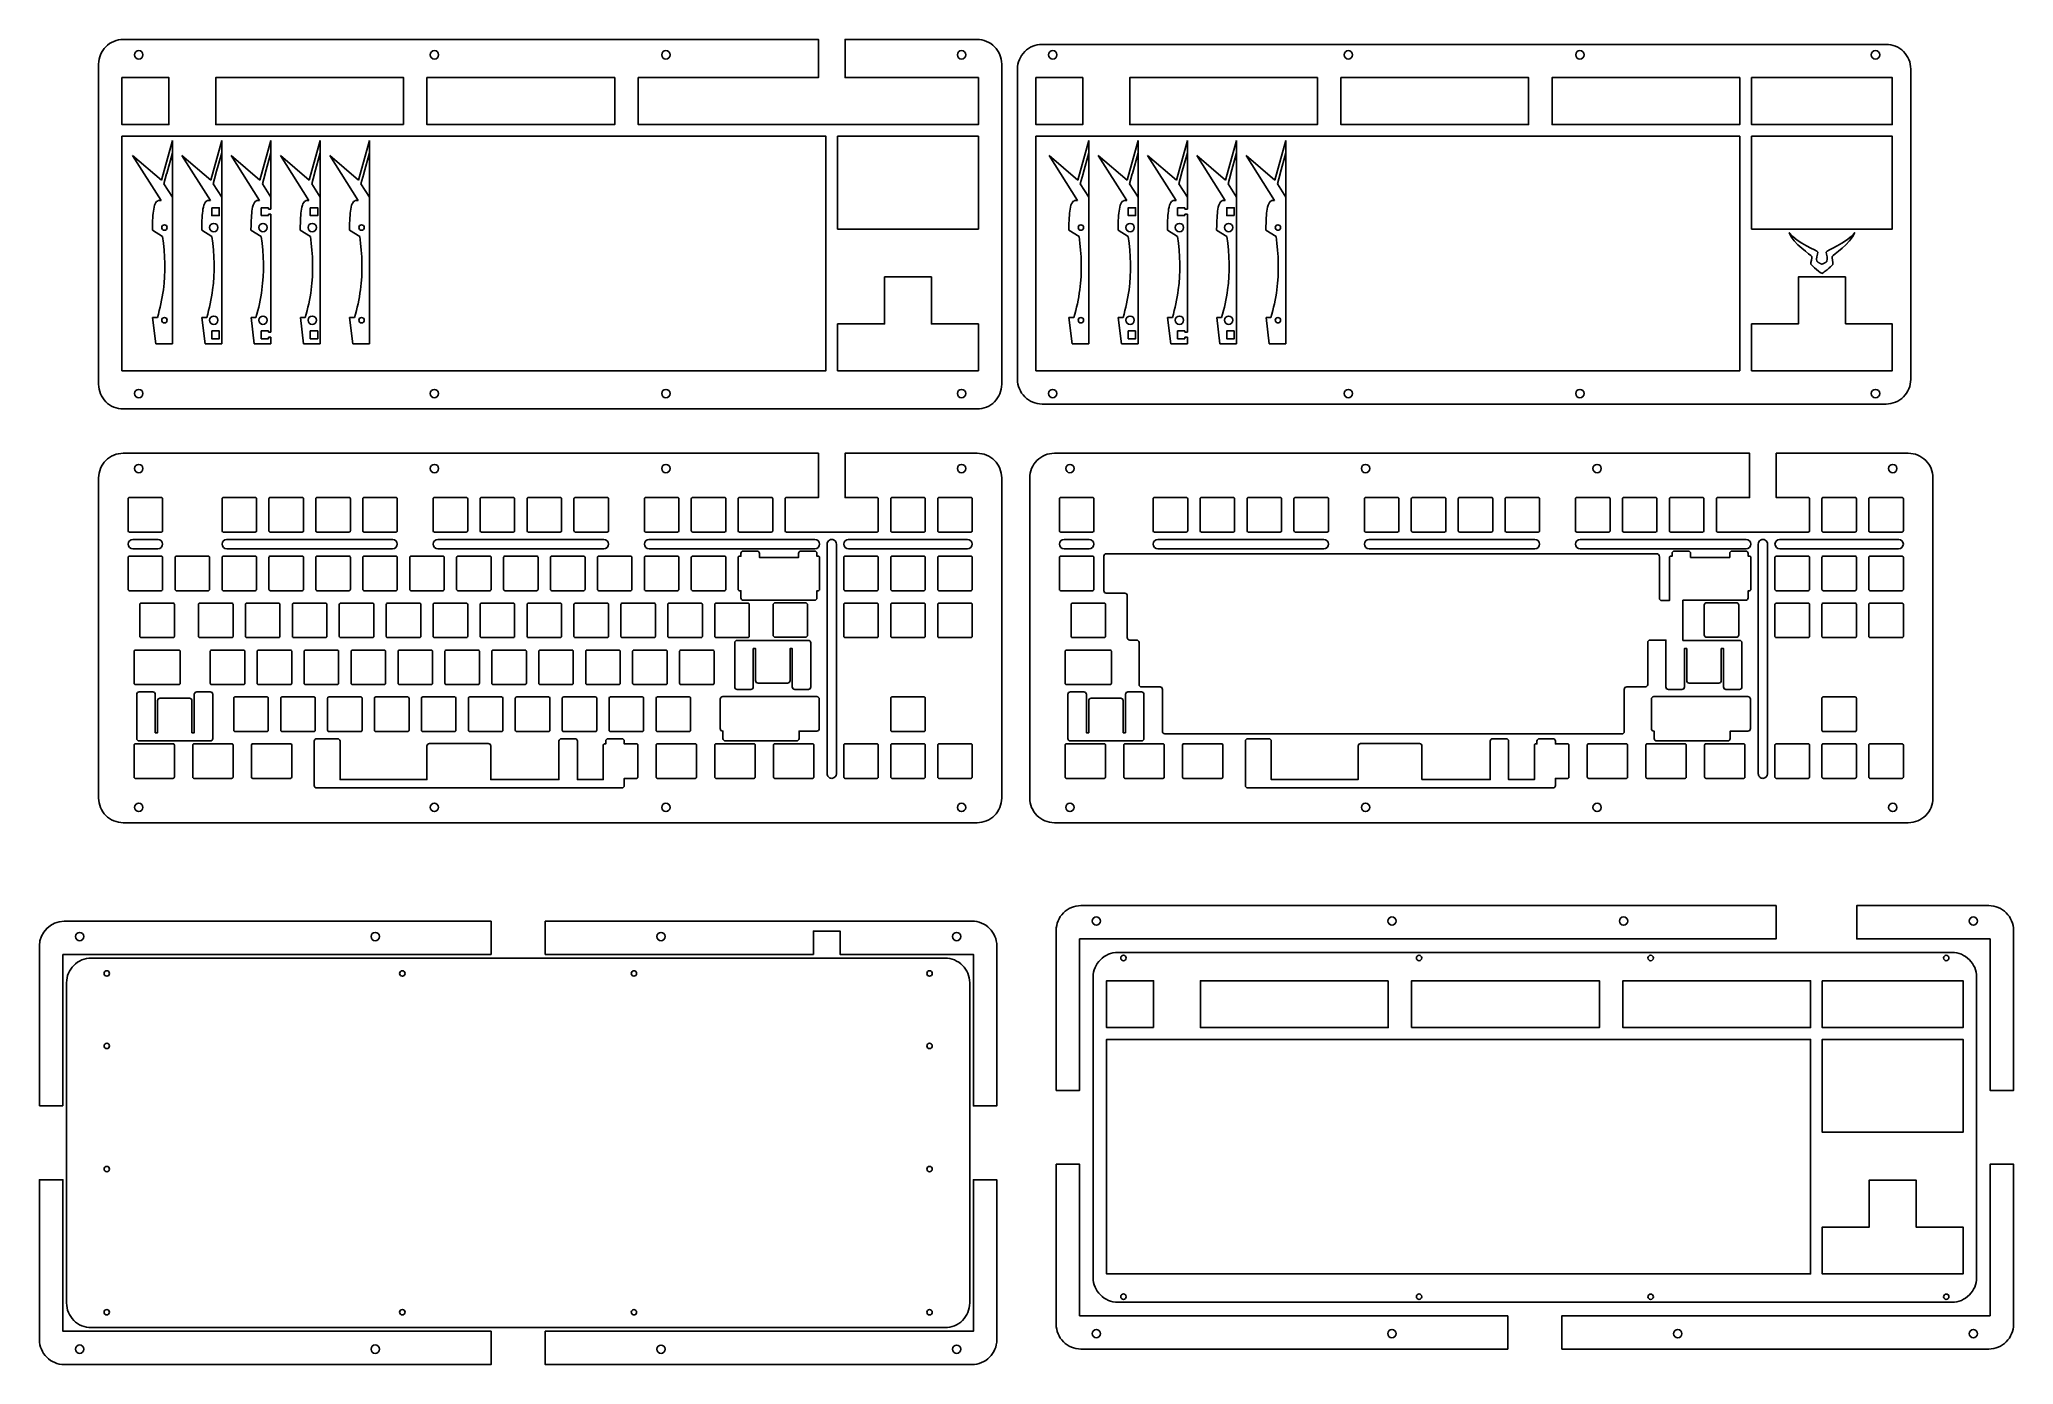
# Model space of a CAD drawing. Header units: millimetres. Extents: x -29 to 773, y -267 to 271.
import ezdxf

# ---------------------------------------------------------------- set-up
doc = ezdxf.new("R2010")
doc.units = ezdxf.units.MM
doc.layers.get('0').update_dxf_attribs({"linetype": 'CONTINUOUS'})

msp = doc.modelspace()

# ---------------------------------------------------------------- linework, layer by layer
for p, q in [((642.67, 255.51), (661.73, 255.51)), ((661.73, 236.46), (642.67, 236.46)), ((21.01, 213.87), (25.47, 229.96)), ((23.14, 216.51), (25.47, 224.91)), ((25.47, 224.91), (25.47, 229.96)), ((25.47, 224.91), (25.47, 206.9)), ((41.01, 213.87), (45.47, 229.96)), ((43.14, 216.51), (45.47, 224.91)), ((45.47, 224.91), (45.47, 229.96)), ((45.47, 224.91), (45.47, 206.9)), ((61.01, 213.87), (65.47, 229.96)), ((63.14, 216.51), (65.47, 224.91)), ((65.47, 224.91), (65.47, 229.96)), ((65.47, 224.91), (65.47, 206.9)), ((81.01, 213.87), (85.47, 229.96)), ((83.14, 216.51), (85.47, 224.91)), ((85.47, 224.91), (85.47, 229.96)), ((85.47, 224.91), (85.47, 206.9)), ((101.01, 213.87), (105.47, 229.96)), ((103.14, 216.51), (105.47, 224.91)), ((105.47, 224.91), (105.47, 229.96)), ((105.47, 224.91), (105.47, 206.9)), ((393.01, 213.87), (397.47, 229.96)), ((395.14, 216.51), (397.47, 224.91)), ((397.47, 224.91), (397.47, 229.96)), ((397.47, 224.91), (397.47, 206.9)), ((413.01, 213.87), (417.47, 229.96)), ((415.14, 216.51), (417.47, 224.91)), ((417.47, 224.91), (417.47, 229.96)), ((417.47, 224.91), (417.47, 206.9)), ((433.01, 213.87), (437.47, 229.96)), ((435.14, 216.51), (437.47, 224.91)), ((437.47, 224.91), (437.47, 229.96)), ((437.47, 224.91), (437.47, 206.9)), ((453.01, 213.87), (457.47, 229.96)), ((455.14, 216.51), (457.47, 224.91)), ((457.47, 224.91), (457.47, 229.96)), ((457.47, 224.91), (457.47, 206.9)), ((473.01, 213.87), (477.47, 229.96)), ((475.14, 216.51), (477.47, 224.91)), ((477.47, 224.91), (477.47, 229.96)), ((477.47, 224.91), (477.47, 206.9)), ((9.32, 223.82), (21.01, 213.87)), ((20.86, 205.63), (9.32, 223.82)), ((23.12, 216.43), (22, 212.38)), ((23.12, 216.43), (23.14, 216.51)), ((40.86, 205.63), (29.32, 223.82)), ((29.32, 223.82), (41.01, 213.87)), ((43.12, 216.43), (42, 212.38)), ((43.12, 216.43), (43.14, 216.51)), ((60.86, 205.63), (49.32, 223.82)), ((49.32, 223.82), (61.01, 213.87)), ((63.12, 216.43), (62, 212.38)), ((63.12, 216.43), (63.14, 216.51)), ((69.32, 223.82), (81.01, 213.87)), ((80.86, 205.63), (69.32, 223.82)), ((83.12, 216.43), (82, 212.38)), ((83.12, 216.43), (83.14, 216.51)), ((100.86, 205.63), (89.32, 223.82)), ((89.32, 223.82), (101.01, 213.87)), ((103.12, 216.43), (102, 212.38)), ((103.12, 216.43), (103.14, 216.51)), ((381.32, 223.82), (393.01, 213.87)), ((392.86, 205.63), (381.32, 223.82)), ((395.12, 216.43), (394, 212.38)), ((395.12, 216.43), (395.14, 216.51)), ((401.32, 223.82), (413.01, 213.87)), ((412.86, 205.63), (401.32, 223.82)), ((415.12, 216.43), (414, 212.38)), ((415.12, 216.43), (415.14, 216.51)), ((421.32, 223.82), (433.01, 213.87)), ((432.86, 205.63), (421.32, 223.82)), ((435.12, 216.43), (434, 212.38)), ((435.12, 216.43), (435.14, 216.51)), ((452.86, 205.63), (441.32, 223.82)), ((441.32, 223.82), (453.01, 213.87)), ((455.12, 216.43), (454, 212.38)), ((455.12, 216.43), (455.14, 216.51)), ((461.32, 223.82), (473.01, 213.87)), ((472.86, 205.63), (461.32, 223.82)), ((475.12, 216.43), (474, 212.38)), ((475.12, 216.43), (475.14, 216.51)), ((22, 212.38), (25.47, 206.9)), ((42, 212.38), (45.47, 206.9)), ((62, 212.38), (65.47, 206.9)), ((82, 212.38), (85.47, 206.9)), ((102, 212.38), (105.47, 206.9)), ((394, 212.38), (397.47, 206.9)), ((414, 212.38), (417.47, 206.9)), ((434, 212.38), (437.47, 206.9)), ((454, 212.38), (457.47, 206.9)), ((474, 212.38), (477.47, 206.9)), ((20.12, 205.64), (20.86, 205.63)), ((25.47, 206.9), (25.47, 202.08)), ((25.47, 202.08), (25.47, 200.08)), ((40.12, 205.64), (40.86, 205.63)), ((45.47, 206.9), (45.47, 202.08)), ((45.47, 202.08), (45.47, 200.08)), ((60.12, 205.64), (60.86, 205.63)), ((61.44, 202.68), (64.47, 202.68)), ((61.44, 199.48), (61.44, 202.68)), ((64.47, 202.08), (64.47, 202.68)), ((65.47, 202.08), (64.47, 202.08)), ((65.47, 206.9), (65.47, 202.08)), ((80.12, 205.64), (80.86, 205.63)), ((85.47, 206.9), (85.47, 202.08)), ((85.47, 202.08), (85.47, 200.08)), ((100.12, 205.64), (100.86, 205.63)), ((105.47, 206.9), (105.47, 202.08)), ((105.47, 202.08), (105.47, 200.08)), ((392.12, 205.64), (392.86, 205.63)), ((397.47, 206.9), (397.47, 202.08)), ((397.47, 202.08), (397.47, 200.08)), ((412.12, 205.64), (412.86, 205.63)), ((417.47, 206.9), (417.47, 202.08)), ((417.47, 202.08), (417.47, 200.08)), ((432.12, 205.64), (432.86, 205.63)), ((433.44, 199.48), (433.44, 202.68)), ((433.44, 202.68), (436.47, 202.68)), ((436.47, 202.08), (436.47, 202.68)), ((437.47, 202.08), (436.47, 202.08)), ((437.47, 206.9), (437.47, 202.08)), ((452.12, 205.64), (452.86, 205.63)), ((457.47, 206.9), (457.47, 202.08)), ((457.47, 202.08), (457.47, 200.08)), ((472.12, 205.64), (472.86, 205.63)), ((477.47, 206.9), (477.47, 202.08)), ((477.47, 202.08), (477.47, 200.08)), ((21.49, 190.99), (17.34, 193.57)), ((25.47, 200.08), (25.47, 152.08)), ((41.49, 190.99), (37.34, 193.57)), ((45.47, 200.08), (45.47, 152.08)), ((61.49, 190.99), (57.34, 193.57)), ((64.47, 199.48), (61.44, 199.48)), ((65.47, 200.08), (64.47, 200.08)), ((64.47, 200.08), (64.47, 199.48)), ((65.47, 200.08), (65.47, 152.08)), ((81.49, 190.99), (77.34, 193.57)), ((85.47, 200.08), (85.47, 152.08)), ((101.49, 190.99), (97.34, 193.57)), ((105.47, 200.08), (105.47, 152.08)), ((393.49, 190.99), (389.34, 193.57)), ((397.47, 200.08), (397.47, 152.08)), ((413.49, 190.99), (409.34, 193.57)), ((417.47, 200.08), (417.47, 152.08)), ((433.49, 190.99), (429.34, 193.57)), ((436.47, 199.48), (433.44, 199.48)), ((436.47, 200.08), (436.47, 199.48)), ((437.47, 200.08), (436.47, 200.08)), ((437.47, 200.08), (437.47, 152.08)), ((453.49, 190.99), (449.34, 193.57)), ((457.47, 200.08), (457.47, 152.08)), ((473.49, 190.99), (469.34, 193.57)), ((477.47, 200.08), (477.47, 152.08)), ((17.39, 158.11), (18.7, 147.38)), ((37.39, 158.11), (38.7, 147.38)), ((57.39, 158.11), (58.7, 147.38)), ((64.47, 152.68), (61.47, 152.68)), ((61.47, 152.68), (61.47, 149.48)), ((64.47, 152.08), (64.47, 152.68)), ((64.47, 152.08), (64.47, 152.68)), ((77.39, 158.11), (78.7, 147.38)), ((97.39, 158.11), (98.7, 147.38)), ((389.39, 158.11), (390.7, 147.38)), ((409.39, 158.11), (410.7, 147.38)), ((429.39, 158.11), (430.7, 147.38)), ((433.47, 152.68), (433.47, 149.48)), ((436.47, 152.68), (433.47, 152.68)), ((436.47, 152.08), (436.47, 152.68)), ((436.47, 152.08), (436.47, 152.68)), ((449.39, 158.11), (450.7, 147.38)), ((469.39, 158.11), (470.7, 147.38)), ((25.47, 147.39), (18.7, 147.39)), ((25.47, 152.08), (25.47, 150.08)), ((25.47, 150.08), (25.47, 147.39)), ((45.47, 147.39), (38.7, 147.39)), ((45.47, 152.08), (45.47, 150.08)), ((45.47, 150.08), (45.47, 147.39)), ((65.47, 147.39), (58.7, 147.39)), ((61.47, 149.48), (64.47, 149.48)), ((65.47, 152.08), (64.47, 152.08)), ((64.47, 150.08), (64.47, 149.48)), ((65.47, 150.08), (64.47, 150.08)), ((64.47, 149.48), (64.47, 150.08)), ((65.47, 150.08), (65.47, 147.39)), ((85.47, 147.39), (78.7, 147.39)), ((85.47, 152.08), (85.47, 150.08)), ((85.47, 150.08), (85.47, 147.39)), ((105.47, 147.39), (98.7, 147.39)), ((105.47, 152.08), (105.47, 150.08)), ((105.47, 150.08), (105.47, 147.39)), ((397.47, 147.39), (390.7, 147.39)), ((397.47, 152.08), (397.47, 150.08)), ((397.47, 150.08), (397.47, 147.39)), ((417.47, 147.39), (410.7, 147.39)), ((417.47, 152.08), (417.47, 150.08)), ((417.47, 150.08), (417.47, 147.39)), ((437.47, 147.39), (430.7, 147.39)), ((433.47, 149.48), (436.47, 149.48)), ((437.47, 152.08), (436.47, 152.08)), ((437.47, 150.08), (436.47, 150.08)), ((436.47, 149.48), (436.47, 150.08)), ((436.47, 150.08), (436.47, 149.48)), ((437.47, 150.08), (437.47, 147.39)), ((457.47, 147.39), (450.7, 147.39)), ((457.47, 152.08), (457.47, 150.08)), ((457.47, 150.08), (457.47, 147.39)), ((477.47, 147.39), (470.7, 147.39)), ((477.47, 152.08), (477.47, 150.08)), ((477.47, 150.08), (477.47, 147.39)), ((291.21, 66.08), (291.21, -27.12)), ((295.01, -27.12), (295.01, 66.08)), ((669.21, 66.08), (669.21, -27.12)), ((673.01, -27.12), (673.01, 66.08)), ((57.51, -28.52), (57.51, -15.52)), ((58.01, -15.02), (73.39, -15.02)), ((73.89, -15.52), (73.89, -28.52)), ((435.51, -28.52), (435.51, -15.52)), ((436.01, -15.02), (451.39, -15.02)), ((451.89, -15.52), (451.89, -28.52)), ((73.39, -29.02), (58.01, -29.02)), ((451.39, -29.02), (436.01, -29.02)), ((-18.5, -87.01), (154.81, -87.01)), ((154.81, -87.01), (154.81, -100.51)), ((-28.5, -97.01), (-28.5, -162.02)), ((-16.5, -100.51), (-19, -100.51)), ((-19, -100.51), (-19, -112.01)), ((154.81, -100.51), (-16.5, -100.51)), ((-19, -112.01), (-19, -162.02)), ((671.4, -111.18), (690.45, -111.18)), ((-28.5, -162.02), (-19, -162.02))]:
    msp.add_line(p, q)
for points in [[(271.67, 236.46), (233.58, 236.46), (214.53, 236.46), (214.53, 255.51), (233.58, 255.51), (271.67, 255.51), (287.7, 255.51), (287.7, 270.99), (5.5, 270.99, 0.414214), (-4.5, 260.99), (-4.5, 245.99), (-4.5, 130.98, 0.414214), (5.5, 120.98), (18.07, 120.98), (352.11, 120.98, 0.414214), (362.11, 130.98), (362.11, 260.99, 0.414214), (352.11, 270.99), (298.51, 270.99), (298.51, 255.51), (314.54, 255.51), (333.59, 255.51), (352.64, 255.51), (352.64, 236.46), (333.59, 236.46), (314.54, 236.46), (295.49, 236.46), (290.73, 236.46)], [(731.11, 132.98), (731.11, 258.99, 0.414214), (721.11, 268.99), (378.5, 268.99, 0.414214), (368.5, 258.99), (368.5, 245.99), (368.5, 132.98, 0.414214), (378.5, 122.98), (389.07, 122.98), (721.11, 122.98, 0.414214)], [(5.5, -47.02), (18.07, -47.02), (352.11, -47.02, 0.414214), (362.11, -37.02), (362.11, 92.99, 0.414214), (352.11, 102.99), (298.51, 102.99), (298.51, 84.99), (311.51, 84.99, -0.414214), (312.01, 84.49), (312.01, 71.49, -0.414214), (311.51, 70.99), (298.51, 70.99), (287.7, 70.99), (274.7, 70.99, -0.414214), (274.2, 71.49), (274.2, 84.49, -0.414214), (274.7, 84.99), (287.7, 84.99), (287.7, 102.99), (5.5, 102.99, 0.414214), (-4.5, 92.99), (-4.5, 77.99), (-4.5, -37.02, 0.414214)], [(373.5, 77.99), (373.5, 92.99, -0.414214), (383.5, 102.99), (665.7, 102.99), (665.7, 84.99), (652.7, 84.99, 0.414214), (652.2, 84.49), (652.2, 71.49, 0.414214), (652.7, 70.99), (665.7, 70.99), (676.51, 70.99), (689.51, 70.99, 0.414214), (690.01, 71.49), (690.01, 84.49, 0.414214), (689.51, 84.99), (676.51, 84.99), (676.51, 102.99), (730.11, 102.99, -0.414214), (740.11, 92.99), (740.11, -37.02, -0.414214), (730.11, -47.02), (396.07, -47.02), (383.5, -47.02, -0.414214), (373.5, -37.02)], [(21.5, 84.49), (21.5, 71.49, -0.414214), (21, 70.99), (8, 70.99, -0.414214), (7.5, 71.49), (7.5, 84.49, -0.414214), (8, 84.99), (21, 84.99, -0.414214)], [(59.6, 84.49, 0.414214), (59.1, 84.99), (46.1, 84.99, 0.414214), (45.6, 84.49), (45.6, 71.49, 0.414214), (46.1, 70.99), (59.1, 70.99, 0.414214), (59.6, 71.49)], [(78.65, 84.49), (78.65, 71.49, -0.414214), (78.15, 70.99), (65.15, 70.99, -0.414214), (64.65, 71.49), (64.65, 84.49, -0.414214), (65.15, 84.99), (78.15, 84.99, -0.414214)], [(84.2, 84.99), (97.2, 84.99, -0.414214), (97.7, 84.49), (97.7, 71.49, -0.414214), (97.2, 70.99), (84.2, 70.99, -0.414214), (83.7, 71.49), (83.7, 84.49, -0.414214)], [(116.75, 71.49), (116.75, 84.49, 0.414214), (116.25, 84.99), (103.25, 84.99, 0.414214), (102.75, 84.49), (102.75, 71.49, 0.414214), (103.25, 70.99), (116.25, 70.99, 0.414214)], [(145.32, 84.49), (145.32, 71.49, -0.414214), (144.82, 70.99), (131.82, 70.99, -0.414214), (131.32, 71.49), (131.32, 84.49, -0.414214), (131.82, 84.99), (144.82, 84.99, -0.414214)], [(150.88, 70.99, -0.414214), (150.38, 71.49), (150.38, 84.49, -0.414214), (150.88, 84.99), (163.87, 84.99, -0.414214), (164.38, 84.49), (164.38, 71.49, -0.414214), (163.87, 70.99)], [(182.92, 70.99), (169.93, 70.99, -0.414214), (169.43, 71.49), (169.43, 84.49, -0.414214), (169.93, 84.99), (182.92, 84.99, -0.414214), (183.43, 84.49), (183.43, 71.49, -0.414214)], [(188.47, 71.49), (188.47, 84.49, -0.414214), (188.98, 84.99), (201.98, 84.99, -0.414214), (202.48, 84.49), (202.48, 71.49, -0.414214), (201.98, 70.99), (188.98, 70.99, -0.414214)], [(230.55, 70.99), (217.55, 70.99, -0.414214), (217.05, 71.49), (217.05, 84.49, -0.414214), (217.55, 84.99), (230.55, 84.99, -0.414214), (231.05, 84.49), (231.05, 71.49, -0.414214)], [(250.1, 71.49, -0.414214), (249.6, 70.99), (236.6, 70.99, -0.414214), (236.1, 71.49), (236.1, 84.49, -0.414214), (236.6, 84.99), (249.6, 84.99, -0.414214), (250.1, 84.49)], [(255.15, 84.49, -0.414214), (255.65, 84.99), (268.65, 84.99, -0.414214), (269.15, 84.49), (269.15, 71.49, -0.414214), (268.65, 70.99), (255.65, 70.99, -0.414214), (255.15, 71.49)], [(331.06, 84.49), (331.06, 71.49, -0.414214), (330.56, 70.99), (317.56, 70.99, -0.414214), (317.06, 71.49), (317.06, 84.49, -0.414214), (317.56, 84.99), (330.56, 84.99, -0.414214)], [(349.61, 70.99, 0.414214), (350.11, 71.49), (350.11, 84.49, 0.414214), (349.61, 84.99), (336.61, 84.99, 0.414214), (336.11, 84.49), (336.11, 71.49, 0.414214), (336.61, 70.99)], [(385.5, 84.49, -0.414214), (386, 84.99), (399, 84.99, -0.414214), (399.5, 84.49), (399.5, 71.49, -0.414214), (399, 70.99), (386, 70.99, -0.414214), (385.5, 71.49)], [(424.1, 70.99), (437.1, 70.99, 0.414214), (437.6, 71.49), (437.6, 84.49, 0.414214), (437.1, 84.99), (424.1, 84.99, 0.414214), (423.6, 84.49), (423.6, 71.49, 0.414214)], [(456.15, 70.99), (443.15, 70.99, -0.414214), (442.65, 71.49), (442.65, 84.49, -0.414214), (443.15, 84.99), (456.15, 84.99, -0.414214), (456.65, 84.49), (456.65, 71.49, -0.414214)], [(462.2, 70.99, -0.414214), (461.7, 71.49), (461.7, 84.49, -0.414214), (462.2, 84.99), (475.2, 84.99, -0.414214), (475.7, 84.49), (475.7, 71.49, -0.414214), (475.2, 70.99)], [(494.75, 84.49, 0.414214), (494.25, 84.99), (481.25, 84.99, 0.414214), (480.75, 84.49), (480.75, 71.49, 0.414214), (481.25, 70.99), (494.25, 70.99, 0.414214), (494.75, 71.49)], [(509.83, 84.99), (522.83, 84.99, -0.414214), (523.33, 84.49), (523.33, 71.49, -0.414214), (522.83, 70.99), (509.83, 70.99, -0.414214), (509.33, 71.49), (509.33, 84.49, -0.414214)], [(542.38, 71.49, -0.414214), (541.88, 70.99), (528.88, 70.99, -0.414214), (528.38, 71.49), (528.38, 84.49, -0.414214), (528.88, 84.99), (541.88, 84.99, -0.414214), (542.38, 84.49)], [(547.93, 70.99, -0.414214), (547.43, 71.49), (547.43, 84.49, -0.414214), (547.93, 84.99), (560.92, 84.99, -0.414214), (561.43, 84.49), (561.43, 71.49, -0.414214), (560.92, 70.99)], [(580.48, 71.49, -0.414214), (579.98, 70.99), (566.98, 70.99, -0.414214), (566.48, 71.49), (566.48, 84.49, -0.414214), (566.98, 84.99), (579.98, 84.99, -0.414214), (580.48, 84.49)], [(608.55, 84.99, -0.414214), (609.05, 84.49), (609.05, 71.49, -0.414214), (608.55, 70.99), (595.55, 70.99, -0.414214), (595.05, 71.49), (595.05, 84.49, -0.414214), (595.55, 84.99)], [(614.1, 84.49, -0.414214), (614.6, 84.99), (627.6, 84.99, -0.414214), (628.1, 84.49), (628.1, 71.49, -0.414214), (627.6, 70.99), (614.6, 70.99, -0.414214), (614.1, 71.49)], [(646.65, 84.99, -0.414214), (647.15, 84.49), (647.15, 71.49, -0.414214), (646.65, 70.99), (633.65, 70.99, -0.414214), (633.15, 71.49), (633.15, 84.49, -0.414214), (633.65, 84.99)], [(695.56, 84.99), (708.56, 84.99, -0.414214), (709.06, 84.49), (709.06, 71.49, -0.414214), (708.56, 70.99), (695.56, 70.99, -0.414214), (695.06, 71.49), (695.06, 84.49, -0.414214)], [(714.61, 70.99), (727.61, 70.99, 0.414214), (728.11, 71.49), (728.11, 84.49, 0.414214), (727.61, 84.99), (714.61, 84.99, 0.414214), (714.11, 84.49), (714.11, 71.49, 0.414214)], [(19.6, 64.18), (9.4, 64.18, -1), (9.4, 67.98), (19.6, 67.98, -1)], [(114.85, 64.18), (47.5, 64.18, -1), (47.5, 67.98), (114.85, 67.98, -1)], [(133.22, 64.18, -1), (133.22, 67.98), (200.57, 67.98, -1), (200.57, 64.18)], [(286.3, 67.98, -1), (286.3, 64.18), (218.95, 64.18, -1), (218.95, 67.98)], [(348.21, 67.98, -1), (348.21, 64.18), (299.91, 64.18, -1), (299.91, 67.98)], [(387.4, 67.98), (397.6, 67.98, -1), (397.6, 64.18), (387.4, 64.18, -1)], [(492.85, 64.18), (425.5, 64.18, -1), (425.5, 67.98), (492.85, 67.98, -1)], [(578.57, 67.98, -1), (578.57, 64.18), (511.22, 64.18, -1), (511.22, 67.98)], [(596.95, 67.98), (664.3, 67.98, -1), (664.3, 64.18), (596.95, 64.18, -1)], [(677.91, 64.18, -1), (677.91, 67.98), (726.21, 67.98, -1), (726.21, 64.18)], [(7.5, 47.68), (7.5, 60.68, -0.414214), (8, 61.18), (21, 61.18, -0.414214), (21.5, 60.68), (21.5, 47.68, -0.414214), (21, 47.18), (8, 47.18, -0.414214)], [(26.55, 60.68, -0.414214), (27.05, 61.18), (40.05, 61.18, -0.414214), (40.55, 60.68), (40.55, 47.68, -0.414214), (40.05, 47.18), (27.05, 47.18, -0.414214), (26.55, 47.68)], [(45.6, 60.68, -0.414214), (46.1, 61.18), (59.1, 61.18, -0.414214), (59.6, 60.68), (59.6, 47.68, -0.414214), (59.1, 47.18), (46.1, 47.18, -0.414214), (45.6, 47.68)], [(78.65, 60.68, 0.414214), (78.15, 61.18), (65.15, 61.18, 0.414214), (64.65, 60.68), (64.65, 47.68, 0.414214), (65.15, 47.18), (78.15, 47.18, 0.414214), (78.65, 47.68)], [(97.2, 47.18), (84.2, 47.18, -0.414214), (83.7, 47.68), (83.7, 60.68, -0.414214), (84.2, 61.18), (97.2, 61.18, -0.414214), (97.7, 60.68), (97.7, 47.68, -0.414214)], [(102.75, 47.68), (102.75, 60.68, -0.414214), (103.25, 61.18), (116.25, 61.18, -0.414214), (116.75, 60.68), (116.75, 47.68, -0.414214), (116.25, 47.18), (103.25, 47.18, -0.414214)], [(122.3, 61.18), (135.3, 61.18, -0.414214), (135.8, 60.68), (135.8, 47.68, -0.414214), (135.3, 47.18), (122.3, 47.18, -0.414214), (121.8, 47.68), (121.8, 60.68, -0.414214)], [(141.35, 61.18), (154.35, 61.18, -0.414214), (154.85, 60.68), (154.85, 47.68, -0.414214), (154.35, 47.18), (141.35, 47.18, -0.414214), (140.85, 47.68), (140.85, 60.68, -0.414214)], [(160.4, 61.18), (173.4, 61.18, -0.414214), (173.9, 60.68), (173.9, 47.68, -0.414214), (173.4, 47.18), (160.4, 47.18, -0.414214), (159.9, 47.68), (159.9, 60.68, -0.414214)], [(192.95, 60.68), (192.95, 47.68, -0.414214), (192.45, 47.18), (179.45, 47.18, -0.414214), (178.95, 47.68), (178.95, 60.68, -0.414214), (179.45, 61.18), (192.45, 61.18, -0.414214)], [(212, 60.68), (212, 47.68, -0.414214), (211.5, 47.18), (198.5, 47.18, -0.414214), (198, 47.68), (198, 60.68, -0.414214), (198.5, 61.18), (211.5, 61.18, -0.414214)], [(230.55, 47.18), (217.55, 47.18, -0.414214), (217.05, 47.68), (217.05, 60.68, -0.414214), (217.55, 61.18), (230.55, 61.18, -0.414214), (231.05, 60.68), (231.05, 47.68, -0.414214)], [(236.6, 61.18), (249.6, 61.18, -0.414214), (250.1, 60.68), (250.1, 47.68, -0.414214), (249.6, 47.18), (236.6, 47.18, -0.414214), (236.1, 47.68), (236.1, 60.68, -0.414214)], [(257.24, 43.32), (286.12, 43.32, 0.414215), (287.12, 44.32), (287.12, 47.18), (287.7, 47.18, 0.414214), (288.2, 47.68), (288.2, 60.68, 0.414214), (287.7, 61.18), (287.12, 61.18), (287.12, 62.26, 0.414214), (286.12, 63.26), (280.62, 63.26, 0.414214), (279.62, 62.26), (279.62, 60.68), (277.68, 60.68), (265.68, 60.68), (263.74, 60.68), (263.74, 62.26, 0.414284), (262.74, 63.26), (257.24, 63.26, 0.414214), (256.24, 62.26), (256.24, 61.18), (255.65, 61.18, 0.414214), (255.15, 60.68), (255.15, 47.68, 0.414214), (255.65, 47.18), (256.24, 47.18), (256.24, 44.32, 0.414214)], [(312.01, 60.68), (312.01, 47.68, -0.414214), (311.51, 47.18), (298.51, 47.18, -0.414214), (298.01, 47.68), (298.01, 60.68, -0.414214), (298.51, 61.18), (311.51, 61.18, -0.414214)], [(330.56, 47.18), (317.56, 47.18, -0.414214), (317.06, 47.68), (317.06, 60.68, -0.414214), (317.56, 61.18), (330.56, 61.18, -0.414214), (331.06, 60.68), (331.06, 47.68, -0.414214)], [(336.61, 47.18, -0.414214), (336.11, 47.68), (336.11, 60.68, -0.414214), (336.61, 61.18), (349.61, 61.18, -0.414214), (350.11, 60.68), (350.11, 47.68, -0.414214), (349.61, 47.18)], [(399.5, 47.68, -0.414214), (399, 47.18), (386, 47.18, -0.414214), (385.5, 47.68), (385.5, 60.68, -0.414214), (386, 61.18), (399, 61.18, -0.414214), (399.5, 60.68)], [(426.36, 8.1, -0.415001), (427.36, 7.1), (427.36, -9.95, 0.414001), (428.36, -10.95), (613.81, -10.95, 0.415009), (614.81, -9.95), (614.81, 7.1, -0.414001), (615.81, 8.1), (623.34, 8.1, 0.415009), (624.34, 9.1), (624.34, 26.15, -0.414001), (625.34, 27.15), (631.74, 27.15), (631.74, 26.02), (631.74, 26.02), (631.74, 8.08, 0.414214), (632.74, 7.08), (638.24, 7.08, 0.414214), (639.24, 8.08), (639.24, 23.66), (640.18, 23.66), (640.18, 10.66, 0.414214), (641.18, 9.66), (653.18, 9.66, 0.414214), (654.18, 10.66), (654.18, 23.66), (655.11, 23.66), (655.11, 8.08, 0.414284), (656.11, 7.08), (661.61, 7.08, 0.414214), (662.61, 8.08), (662.61, 26.02, 0.414214), (661.61, 27.02), (638.63, 27.02), (638.62, 28.15), (638.62, 42.15), (638.63, 43.32), (664.12, 43.32, 0.414215), (665.12, 44.32), (665.12, 47.18), (665.7, 47.18, 0.414214), (666.2, 47.68), (666.2, 60.68, 0.414214), (665.7, 61.18), (665.12, 61.18), (665.12, 62.26, 0.414214), (664.12, 63.26), (658.62, 63.26, 0.414214), (657.62, 62.26), (657.62, 60.68), (655.68, 60.68), (643.68, 60.68), (641.74, 60.68), (641.74, 62.26, 0.414284), (640.74, 63.26), (635.24, 63.26, 0.414214), (634.24, 62.26), (634.24, 61.18), (633.65, 61.18, 0.414214), (633.15, 60.68), (633.15, 47.68), (633.15, 43.15), (630.1, 43.15, -0.414001), (629.1, 44.15), (629.1, 60.91, 0.414167), (627.83, 62.18), (404.55, 62.18, 0.413999), (403.55, 61.18), (403.55, 47.18, 0.414001), (404.55, 46.18), (412.07, 46.18, -0.414994), (413.07, 45.18), (413.07, 28.15, 0.414001), (414.07, 27.15), (416.84, 27.15, -0.415001), (417.84, 26.15), (417.84, 9.1, 0.413581), (418.84, 8.1)], [(689.51, 47.18), (676.51, 47.18, -0.414214), (676.01, 47.68), (676.01, 60.68, -0.414214), (676.51, 61.18), (689.51, 61.18, -0.414214), (690.01, 60.68), (690.01, 47.68, -0.414214)], [(695.06, 47.68), (695.06, 60.68, -0.414214), (695.56, 61.18), (708.56, 61.18, -0.414214), (709.06, 60.68), (709.06, 47.68, -0.414214), (708.56, 47.18), (695.56, 47.18, -0.414214)], [(714.11, 60.68, -0.414214), (714.61, 61.18), (727.61, 61.18, -0.414214), (728.11, 60.68), (728.11, 47.68, -0.414214), (727.61, 47.18), (714.61, 47.18, -0.414214), (714.11, 47.68)], [(25.76, 42.13, -0.414214), (26.26, 41.63), (26.26, 28.63, -0.414214), (25.76, 28.13), (12.76, 28.13, -0.414214), (12.26, 28.63), (12.26, 41.63, -0.414214), (12.76, 42.13)], [(36.57, 28.13, -0.414214), (36.07, 28.63), (36.07, 41.63, -0.414214), (36.57, 42.13), (49.57, 42.13, -0.414214), (50.07, 41.63), (50.07, 28.63, -0.414214), (49.57, 28.13)], [(69.12, 28.63, -0.414214), (68.62, 28.13), (55.62, 28.13, -0.414214), (55.12, 28.63), (55.12, 41.63, -0.414214), (55.62, 42.13), (68.62, 42.13, -0.414214), (69.12, 41.63)], [(74.67, 42.13), (87.67, 42.13, -0.414214), (88.17, 41.63), (88.17, 28.63, -0.414214), (87.67, 28.13), (74.67, 28.13, -0.414214), (74.17, 28.63), (74.17, 41.63, -0.414214)], [(93.72, 28.13, -0.414214), (93.22, 28.63), (93.22, 41.63, -0.414214), (93.72, 42.13), (106.72, 42.13, -0.414214), (107.22, 41.63), (107.22, 28.63, -0.414214), (106.72, 28.13)], [(126.28, 41.63), (126.28, 28.63, -0.414214), (125.78, 28.13), (112.78, 28.13, -0.414214), (112.27, 28.63), (112.27, 41.63, -0.414214), (112.78, 42.13), (125.78, 42.13, -0.414214)], [(145.32, 41.63), (145.32, 28.63, -0.414214), (144.82, 28.13), (131.82, 28.13, -0.414214), (131.32, 28.63), (131.32, 41.63, -0.414214), (131.82, 42.13), (144.82, 42.13, -0.414214)], [(163.87, 28.13), (150.88, 28.13, -0.414214), (150.38, 28.63), (150.38, 41.63, -0.414214), (150.88, 42.13), (163.87, 42.13, -0.414214), (164.38, 41.63), (164.38, 28.63, -0.414214)], [(182.92, 42.13, -0.414214), (183.43, 41.63), (183.43, 28.63, -0.414214), (182.92, 28.13), (169.93, 28.13, -0.414214), (169.43, 28.63), (169.43, 41.63, -0.414214), (169.93, 42.13)], [(188.98, 42.13), (201.98, 42.13, -0.414214), (202.48, 41.63), (202.48, 28.63, -0.414214), (201.98, 28.13), (188.98, 28.13, -0.414214), (188.47, 28.63), (188.47, 41.63, -0.414214)], [(207.53, 41.63, -0.414214), (208.03, 42.13), (221.03, 42.13, -0.414214), (221.53, 41.63), (221.53, 28.63, -0.414214), (221.03, 28.13), (208.03, 28.13, -0.414214), (207.53, 28.63)], [(240.07, 42.13, -0.414214), (240.58, 41.63), (240.58, 28.63, -0.414214), (240.07, 28.13), (227.08, 28.13, -0.414214), (226.57, 28.63), (226.57, 41.63, -0.414214), (227.08, 42.13)], [(245.62, 41.63, -0.414214), (246.12, 42.13), (259.12, 42.13, -0.414214), (259.62, 41.63), (259.62, 28.63, -0.414214), (259.12, 28.13), (246.12, 28.13, -0.414214), (245.62, 28.63)], [(270.29, 28.27, -0.414214), (269.29, 29.27), (269.29, 41.27, -0.414214), (270.29, 42.27), (282.29, 42.27, -0.414214), (283.29, 41.27), (283.29, 29.27, -0.414214), (282.29, 28.27)], [(298.01, 41.63, -0.414214), (298.51, 42.13), (311.51, 42.13, -0.414214), (312.01, 41.63), (312.01, 28.63, -0.414214), (311.51, 28.13), (298.51, 28.13, -0.414214), (298.01, 28.63)], [(331.06, 28.63, -0.414214), (330.56, 28.13), (317.56, 28.13, -0.414214), (317.06, 28.63), (317.06, 41.63, -0.414214), (317.56, 42.13), (330.56, 42.13, -0.414214), (331.06, 41.63)], [(336.61, 28.13, -0.414214), (336.11, 28.63), (336.11, 41.63, -0.414214), (336.61, 42.13), (349.61, 42.13, -0.414214), (350.11, 41.63), (350.11, 28.63, -0.414214), (349.61, 28.13)], [(390.26, 41.63, -0.414214), (390.76, 42.13), (403.76, 42.13, -0.414214), (404.26, 41.63), (404.26, 28.63, -0.414214), (403.76, 28.13), (390.76, 28.13, -0.414214), (390.26, 28.63)], [(661.29, 29.27, -0.414214), (660.29, 28.27), (648.29, 28.27, -0.414214), (647.29, 29.27), (647.29, 41.27, -0.414214), (648.29, 42.27), (660.29, 42.27, -0.414214), (661.29, 41.27)], [(689.51, 42.13, -0.414214), (690.01, 41.63), (690.01, 28.63, -0.414214), (689.51, 28.13), (676.51, 28.13, -0.414214), (676.01, 28.63), (676.01, 41.63, -0.414214), (676.51, 42.13)], [(695.06, 41.63, -0.414214), (695.56, 42.13), (708.56, 42.13, -0.414214), (709.06, 41.63), (709.06, 28.63, -0.414214), (708.56, 28.13), (695.56, 28.13, -0.414214), (695.06, 28.63)], [(714.11, 28.63), (714.11, 41.63, -0.414214), (714.61, 42.13), (727.61, 42.13, -0.414214), (728.11, 41.63), (728.11, 28.63, -0.414214), (727.61, 28.13), (714.61, 28.13, -0.414214)], [(261.24, 8.08, -0.414214), (260.24, 7.08), (254.74, 7.08, -0.414214), (253.74, 8.08), (253.74, 26.02, -0.414215), (254.74, 27.02), (283.61, 27.02, -0.414214), (284.61, 26.02), (284.61, 8.08, -0.414214), (283.61, 7.08), (278.11, 7.08, -0.414284), (277.11, 8.08), (277.11, 23.66), (276.18, 23.66), (276.18, 10.66, -0.414214), (275.18, 9.66), (263.18, 9.66, -0.414214), (262.18, 10.66), (262.18, 23.66), (261.24, 23.66)], [(28.64, 22.58), (28.64, 9.58, -0.414214), (28.14, 9.08), (10.38, 9.08, -0.414214), (9.88, 9.58), (9.88, 22.58, -0.414214), (10.38, 23.08), (28.14, 23.08, -0.414214)], [(54.34, 23.08, -0.414214), (54.84, 22.58), (54.84, 9.58, -0.414214), (54.34, 9.08), (41.34, 9.08, -0.414214), (40.84, 9.58), (40.84, 22.58, -0.414214), (41.34, 23.08)], [(60.39, 9.08, -0.414214), (59.89, 9.58), (59.89, 22.58, -0.414214), (60.39, 23.08), (73.39, 23.08, -0.414214), (73.89, 22.58), (73.89, 9.58, -0.414214), (73.39, 9.08)], [(92.94, 22.58), (92.94, 9.58, -0.414214), (92.44, 9.08), (79.44, 9.08, -0.414214), (78.94, 9.58), (78.94, 22.58, -0.414214), (79.44, 23.08), (92.44, 23.08, -0.414214)], [(98.49, 9.08, -0.414214), (97.99, 9.58), (97.99, 22.58, -0.414214), (98.49, 23.08), (111.49, 23.08, -0.414214), (111.99, 22.58), (111.99, 9.58, -0.414214), (111.49, 9.08)], [(117.04, 9.58), (117.04, 22.58, -0.414214), (117.54, 23.08), (130.54, 23.08, -0.414214), (131.04, 22.58), (131.04, 9.58, -0.414214), (130.54, 9.08), (117.54, 9.08, -0.414214)], [(136.59, 23.08), (149.59, 23.08, -0.414214), (150.09, 22.58), (150.09, 9.58, -0.414214), (149.59, 9.08), (136.59, 9.08, -0.414214), (136.09, 9.58), (136.09, 22.58, -0.414214)], [(155.14, 9.58), (155.14, 22.58, -0.414214), (155.64, 23.08), (168.64, 23.08, -0.414214), (169.14, 22.58), (169.14, 9.58, -0.414214), (168.64, 9.08), (155.64, 9.08, -0.414214)], [(188.19, 22.58), (188.19, 9.58, -0.414214), (187.69, 9.08), (174.69, 9.08, -0.414214), (174.19, 9.58), (174.19, 22.58, -0.414214), (174.69, 23.08), (187.69, 23.08, -0.414214)], [(193.74, 23.08, 0.414214), (193.24, 22.58), (193.24, 9.58, 0.414214), (193.74, 9.08), (206.74, 9.08, 0.414214), (207.24, 9.58), (207.24, 22.58, 0.414214), (206.74, 23.08)], [(212.79, 23.08), (225.79, 23.08, -0.414214), (226.29, 22.58), (226.29, 9.58, -0.414214), (225.79, 9.08), (212.79, 9.08, -0.414214), (212.29, 9.58), (212.29, 22.58, -0.414214)], [(245.34, 9.58, -0.414214), (244.84, 9.08), (231.84, 9.08, -0.414214), (231.34, 9.58), (231.34, 22.58, -0.414214), (231.84, 23.08), (244.84, 23.08, -0.414214), (245.34, 22.58)], [(406.64, 22.58), (406.64, 9.58, -0.414214), (406.14, 9.08), (388.38, 9.08, -0.414214), (387.88, 9.58), (387.88, 22.58, -0.414214), (388.38, 23.08), (406.14, 23.08, -0.414214)], [(18.47, -10.47), (19.41, -10.47), (19.41, 2.53, -0.414214), (20.41, 3.53), (32.41, 3.53, -0.414214), (33.41, 2.53), (33.41, -10.47), (34.35, -10.47), (34.35, 5.11, -0.414214), (35.35, 6.11), (40.85, 6.11, -0.414214), (41.85, 5.11), (41.85, -12.83, -0.414215), (40.85, -13.83), (11.97, -13.83, -0.414214), (10.97, -12.83), (10.97, 5.11, -0.414214), (11.97, 6.11), (17.47, 6.11, -0.414284), (18.47, 5.11)], [(50.86, -9.97, -0.414214), (50.36, -9.47), (50.36, 3.53, -0.414214), (50.86, 4.03), (63.86, 4.03, -0.414214), (64.36, 3.53), (64.36, -9.47, -0.414214), (63.86, -9.97)], [(82.91, 4.03, -0.414214), (83.41, 3.53), (83.41, -9.47, -0.414214), (82.91, -9.97), (69.91, -9.97, -0.414214), (69.41, -9.47), (69.41, 3.53, -0.414214), (69.91, 4.03)], [(88.96, 4.03), (101.96, 4.03, -0.414214), (102.46, 3.53), (102.46, -9.47, -0.414214), (101.96, -9.97), (88.96, -9.97, -0.414214), (88.46, -9.47), (88.46, 3.53, -0.414214)], [(107.51, -9.47), (107.51, 3.53, -0.414214), (108.01, 4.03), (121.01, 4.03, -0.414214), (121.51, 3.53), (121.51, -9.47, -0.414214), (121.01, -9.97), (108.01, -9.97, -0.414214)], [(127.06, -9.97, -0.414214), (126.56, -9.47), (126.56, 3.53, -0.414214), (127.06, 4.03), (140.06, 4.03, -0.414214), (140.56, 3.53), (140.56, -9.47, -0.414214), (140.06, -9.97)], [(159.61, 3.53), (159.61, -9.47, -0.414214), (159.11, -9.97), (146.11, -9.97, -0.414214), (145.61, -9.47), (145.61, 3.53, -0.414214), (146.11, 4.03), (159.11, 4.03, -0.414214)], [(178.66, -9.47, -0.414214), (178.16, -9.97), (165.16, -9.97, -0.414214), (164.66, -9.47), (164.66, 3.53, -0.414214), (165.16, 4.03), (178.16, 4.03, -0.414214), (178.66, 3.53)], [(197.21, -9.97), (184.21, -9.97, -0.414214), (183.71, -9.47), (183.71, 3.53, -0.414214), (184.21, 4.03), (197.21, 4.03, -0.414214), (197.71, 3.53), (197.71, -9.47, -0.414214)], [(202.76, 3.53, -0.414214), (203.26, 4.03), (216.26, 4.03, -0.414214), (216.76, 3.53), (216.76, -9.47, -0.414214), (216.26, -9.97), (203.26, -9.97, -0.414214), (202.76, -9.47)], [(221.81, 3.53, -0.414214), (222.31, 4.03), (235.31, 4.03, -0.414214), (235.81, 3.53), (235.81, -9.47, -0.414214), (235.31, -9.97), (222.31, -9.97, -0.414214), (221.81, -9.47)], [(287.05, 4.17, -0.415009), (288.05, 3.17), (288.05, -8.83, -0.415009), (287.05, -9.83), (279.82, -9.83), (279.82, -12.83, -0.414002), (278.82, -13.83), (273.82, -13.83), (254.95, -13.83), (249.95, -13.83, -0.413971), (248.95, -12.83), (248.95, -9.83), (248.86, -9.83, -0.414001), (247.86, -8.83), (247.86, 3.17, -0.414001), (248.86, 4.17), (273.82, 4.17)], [(331.06, -9.47, -0.414214), (330.56, -9.97), (317.56, -9.97, -0.414214), (317.06, -9.47), (317.06, 3.53, -0.414214), (317.56, 4.03), (330.56, 4.03, -0.414214), (331.06, 3.53)], [(419.85, 5.11), (419.85, -12.83, -0.414215), (418.85, -13.83), (389.97, -13.83, -0.414214), (388.97, -12.83), (388.97, 5.11, -0.414214), (389.97, 6.11), (395.47, 6.11, -0.414284), (396.47, 5.11), (396.47, -10.47), (397.41, -10.47), (397.41, 2.53, -0.414214), (398.41, 3.53), (410.41, 3.53, -0.414214), (411.41, 2.53), (411.41, -10.47), (412.35, -10.47), (412.35, 5.11, -0.414214), (413.35, 6.11), (418.85, 6.11, -0.414214)], [(651.82, 4.17), (665.05, 4.17, -0.415009), (666.05, 3.17), (666.05, -8.83, -0.415009), (665.05, -9.83), (657.82, -9.83), (657.82, -12.83, -0.414002), (656.82, -13.83), (651.82, -13.83), (632.95, -13.83), (627.95, -13.83, -0.413971), (626.95, -12.83), (626.95, -9.83), (626.86, -9.83, -0.414001), (625.86, -8.83), (625.86, 3.17, -0.414001), (626.86, 4.17)], [(709.06, 3.53), (709.06, -9.47, -0.414214), (708.56, -9.97), (695.56, -9.97, -0.414214), (695.06, -9.47), (695.06, 3.53, -0.414214), (695.56, 4.03), (708.56, 4.03, -0.414214)], [(25.76, -15.02, -0.414214), (26.26, -15.52), (26.26, -28.52, -0.414214), (25.76, -29.02), (10.38, -29.02, -0.414214), (9.88, -28.52), (9.88, -15.52, -0.414214), (10.38, -15.02)], [(49.57, -15.02, -0.414214), (50.07, -15.52), (50.07, -28.52, -0.414214), (49.57, -29.02), (34.19, -29.02, -0.414214), (33.69, -28.52), (33.69, -15.52, -0.414214), (34.19, -15.02)], [(73.89, -28.52), (73.89, -15.52, 0.414214), (73.39, -15.02), (58.01, -15.02, 0.414214), (57.51, -15.52), (57.51, -28.52, 0.414214), (58.01, -29.02), (73.39, -29.02, 0.414214)], [(128.8, -15.88, -0.414214), (129.8, -14.88), (153.7, -14.88, -0.414214), (154.7, -15.88), (154.7, -29.52), (182.39, -29.52), (182.39, -13.94, -0.414214), (183.39, -12.94), (188.89, -12.94, -0.414214), (189.89, -13.94), (189.89, -29.52), (200.38, -29.52), (200.38, -15.52, -0.414214), (200.88, -15.02), (201.39, -15.02), (201.39, -13.94, -0.414214), (202.39, -12.94), (207.89, -12.94, -0.414214), (208.89, -13.94), (208.89, -15.02), (213.88, -15.02, -0.414214), (214.38, -15.52), (214.38, -28.52, -0.414214), (213.88, -29.02), (208.89, -29.02), (208.89, -31.88, -0.414214), (207.89, -32.88), (84.01, -32.88, -0.414214), (83.01, -31.88), (83.01, -13.94, -0.414214), (84.01, -12.94), (92.51, -12.94, -0.414284), (93.51, -13.94), (93.51, -29.52), (128.8, -29.52), (128.8, -27.9)], [(238.19, -28.52, -0.414214), (237.69, -29.02), (222.31, -29.02, -0.414214), (221.81, -28.52), (221.81, -15.52, -0.414214), (222.31, -15.02), (237.69, -15.02, -0.414214), (238.19, -15.52)], [(261.51, -29.02, 0.414214), (262.01, -28.52), (262.01, -15.52, 0.414214), (261.51, -15.02), (246.12, -15.02, 0.414214), (245.62, -15.52), (245.62, -28.52, 0.414214), (246.12, -29.02)], [(285.32, -29.02), (269.94, -29.02, -0.414214), (269.44, -28.52), (269.44, -15.52, -0.414214), (269.94, -15.02), (285.32, -15.02, -0.414214), (285.82, -15.52), (285.82, -28.52, -0.414214)], [(298.51, -29.02, -0.414214), (298.01, -28.52), (298.01, -15.52, -0.414214), (298.51, -15.02), (311.51, -15.02, -0.414214), (312.01, -15.52), (312.01, -28.52, -0.414214), (311.51, -29.02)], [(331.06, -28.52, -0.414214), (330.56, -29.02), (317.56, -29.02, -0.414214), (317.06, -28.52), (317.06, -15.52, -0.414214), (317.56, -15.02), (330.56, -15.02, -0.414214), (331.06, -15.52)], [(336.61, -15.02), (349.61, -15.02, -0.414214), (350.11, -15.52), (350.11, -28.52, -0.414214), (349.61, -29.02), (336.61, -29.02, -0.414214), (336.11, -28.52), (336.11, -15.52, -0.414214)], [(403.76, -15.02, -0.414214), (404.26, -15.52), (404.26, -28.52, -0.414214), (403.76, -29.02), (388.38, -29.02, -0.414214), (387.88, -28.52), (387.88, -15.52, -0.414214), (388.38, -15.02)], [(428.08, -28.52, -0.414214), (427.57, -29.02), (412.19, -29.02, -0.414214), (411.69, -28.52), (411.69, -15.52, -0.414214), (412.19, -15.02), (427.57, -15.02, -0.414214), (428.08, -15.52)], [(436.01, -29.02), (451.39, -29.02, 0.414214), (451.89, -28.52), (451.89, -15.52, 0.414214), (451.39, -15.02), (436.01, -15.02, 0.414214), (435.51, -15.52), (435.51, -28.52, 0.414214)], [(532.7, -29.52), (560.39, -29.52), (560.39, -13.94, -0.414214), (561.39, -12.94), (566.89, -12.94, -0.414214), (567.89, -13.94), (567.89, -29.52), (578.38, -29.52), (578.38, -15.52, -0.414214), (578.88, -15.02), (579.39, -15.02), (579.39, -13.94, -0.414214), (580.39, -12.94), (585.89, -12.94, -0.414214), (586.89, -13.94), (586.89, -15.02), (591.88, -15.02, -0.414214), (592.38, -15.52), (592.38, -28.52, -0.414214), (591.88, -29.02), (586.89, -29.02), (586.89, -31.88, -0.414214), (585.89, -32.88), (462.01, -32.88, -0.414214), (461.01, -31.88), (461.01, -13.94, -0.414214), (462.01, -12.94), (470.51, -12.94, -0.414284), (471.51, -13.94), (471.51, -29.52), (506.8, -29.52), (506.8, -27.9), (506.8, -15.88, -0.414214), (507.8, -14.88), (531.7, -14.88, -0.414214), (532.7, -15.88)], [(615.69, -29.02), (600.31, -29.02, -0.414214), (599.81, -28.52), (599.81, -15.52, -0.414214), (600.31, -15.02), (615.69, -15.02, -0.414214), (616.19, -15.52), (616.19, -28.52, -0.414214)], [(624.13, -29.02), (639.51, -29.02, 0.414214), (640.01, -28.52), (640.01, -15.52, 0.414214), (639.51, -15.02), (624.13, -15.02, 0.414214), (623.62, -15.52), (623.62, -28.52, 0.414214)], [(663.32, -29.02), (647.94, -29.02, -0.414214), (647.44, -28.52), (647.44, -15.52, -0.414214), (647.94, -15.02), (663.32, -15.02, -0.414214), (663.82, -15.52), (663.82, -28.52, -0.414214)], [(676.51, -29.02, -0.414214), (676.01, -28.52), (676.01, -15.52, -0.414214), (676.51, -15.02), (689.51, -15.02, -0.414214), (690.01, -15.52), (690.01, -28.52, -0.414214), (689.51, -29.02)], [(695.06, -28.52), (695.06, -15.52, -0.414214), (695.56, -15.02), (708.56, -15.02, -0.414214), (709.06, -15.52), (709.06, -28.52, -0.414214), (708.56, -29.02), (695.56, -29.02, -0.414214)], [(714.61, -15.02), (727.61, -15.02, -0.414214), (728.11, -15.52), (728.11, -28.52, -0.414214), (727.61, -29.02), (714.61, -29.02, -0.414214), (714.11, -28.52), (714.11, -15.52, -0.414214)], [(176.81, -100.51), (176.81, -87.01), (350.11, -87.01, -0.414214), (360.11, -97.01), (360.11, -162.02), (350.61, -162.02), (350.61, -100.51), (348.11, -100.51), (296.51, -100.51), (296.51, -91.4), (296.51, -91.01), (291.37, -91.01), (285.7, -91.01), (285.7, -91.4), (285.7, -100.51)], [(384.22, -105.71), (384.22, -155.72), (393.72, -155.72), (393.72, -94.21), (396.22, -94.21), (567.53, -94.21), (676.42, -94.21), (676.42, -80.71), (567.53, -80.71), (394.22, -80.71, 0.414214), (384.22, -90.71)], [(763.33, -94.21), (763.33, -155.72), (772.83, -155.72), (772.83, -90.71, 0.414214), (762.83, -80.71), (709.23, -80.71), (709.23, -94.21), (760.83, -94.21)], [(285.51, -102.01), (-7.5, -102.01, 0.414214), (-17.5, -112.01), (-17.5, -127.01), (-17.5, -242.02, 0.414214), (-7.5, -252.02), (5.07, -252.02), (339.11, -252.02, 0.414214), (349.11, -242.02), (349.11, -112.01, 0.414214), (339.11, -102.01)], [(757.83, -231.72), (757.83, -109.71, 0.414214), (747.83, -99.71), (409.22, -99.71, 0.414214), (399.22, -109.71), (399.22, -120.71), (399.22, -231.72, 0.414214), (409.22, -241.72), (417.79, -241.72), (747.83, -241.72, 0.414214)], [(-28.5, -257.02, 0.414214), (-18.5, -267.02), (154.81, -267.02), (154.81, -253.52), (-5.93, -253.52), (-16.5, -253.52), (-19, -253.52), (-19, -192.02), (-28.5, -192.02)], [(350.11, -267.02, 0.414214), (360.11, -257.02), (360.11, -192.02), (350.61, -192.02), (350.61, -253.52), (348.11, -253.52), (176.81, -253.52), (176.81, -267.02)], [(567.53, -247.22), (406.79, -247.22), (396.22, -247.22), (393.72, -247.22), (393.72, -185.72), (384.22, -185.72), (384.22, -250.72, 0.414214), (394.22, -260.72), (567.53, -260.72)], [(762.83, -260.72, 0.414214), (772.83, -250.72), (772.83, -185.72), (763.33, -185.72), (763.33, -247.22), (760.83, -247.22), (589.53, -247.22), (589.53, -260.72)]]:
    msp.add_lwpolyline(points, format="xyb", close=True)
for points in [[(4.97, 255.51), (24.02, 255.51), (24.02, 236.46), (4.97, 236.46)], [(119.28, 236.46), (119.28, 255.51), (100.23, 255.51), (62.12, 255.51), (43.07, 255.51), (43.07, 236.46), (62.12, 236.46), (100.23, 236.46)], [(147.85, 236.46), (185.95, 236.46), (205, 236.46), (205, 255.51), (185.95, 255.51), (147.85, 255.51), (128.8, 255.51), (128.8, 236.46)], [(395.02, 255.51), (395.02, 236.46), (375.97, 236.46), (375.97, 255.51)], [(433.12, 255.51), (414.07, 255.51), (414.07, 236.46), (433.12, 236.46), (471.23, 236.46), (490.28, 236.46), (490.28, 255.51), (471.23, 255.51)], [(556.95, 255.51), (518.85, 255.51), (499.8, 255.51), (499.8, 236.46), (518.85, 236.46), (556.95, 236.46), (576, 236.46), (576, 255.51)], [(604.58, 236.46), (585.53, 236.46), (585.53, 255.51), (604.58, 255.51), (642.67, 255.51), (661.73, 255.51), (661.73, 236.46), (642.67, 236.46)], [(669.51, 255.51), (685.54, 255.51), (704.59, 255.51), (723.64, 255.51), (723.64, 236.46), (704.59, 236.46), (685.54, 236.46), (666.49, 236.46), (666.49, 255.51)], [(4.97, 136.45), (7.36, 136.45), (26.41, 136.45), (269.29, 136.45), (288.34, 136.45), (290.73, 136.45), (290.73, 212.65), (290.73, 231.7), (271.67, 231.7), (24.02, 231.7), (4.97, 231.7), (4.97, 212.65)], [(295.49, 231.7), (295.49, 212.65), (295.49, 194), (352.64, 194), (352.64, 231.7)], [(395.02, 231.7), (375.97, 231.7), (375.97, 212.65), (375.97, 136.45), (378.36, 136.45), (397.41, 136.45), (640.29, 136.45), (659.34, 136.45), (661.73, 136.45), (661.73, 212.65), (661.73, 231.7), (642.67, 231.7)], [(666.49, 194), (723.64, 194), (723.64, 231.7), (666.49, 231.7), (666.49, 212.65)], [(41.44, 202.68), (44.47, 202.68), (44.47, 202.08), (44.47, 200.08), (44.47, 199.48), (41.44, 199.48)], [(81.44, 202.68), (84.47, 202.68), (84.47, 202.08), (84.47, 200.08), (84.47, 199.48), (81.44, 199.48)], [(416.47, 202.08), (416.47, 200.08), (416.47, 199.48), (413.44, 199.48), (413.44, 202.68), (416.47, 202.68)], [(456.47, 199.48), (453.44, 199.48), (453.44, 202.68), (456.47, 202.68), (456.47, 202.08), (456.47, 200.08)], [(333.59, 174.55), (333.59, 155.5), (352.64, 155.5), (352.64, 136.45), (333.59, 136.45), (314.54, 136.45), (295.49, 136.45), (295.49, 155.5), (314.54, 155.5), (314.54, 174.55)], [(704.59, 155.5), (723.64, 155.5), (723.64, 136.45), (704.59, 136.45), (685.54, 136.45), (666.49, 136.45), (666.49, 155.5), (685.54, 155.5), (685.54, 174.55), (704.59, 174.55)], [(41.44, 152.68), (44.47, 152.68), (44.47, 152.08), (44.47, 150.08), (44.47, 149.48), (41.44, 149.48)], [(84.47, 150.08), (84.47, 149.48), (81.44, 149.48), (81.44, 152.68), (84.47, 152.68), (84.47, 152.08)], [(416.47, 152.68), (416.47, 152.08), (416.47, 150.08), (416.47, 149.48), (413.44, 149.48), (413.44, 152.68)], [(456.47, 152.68), (456.47, 152.08), (456.47, 150.08), (456.47, 149.48), (453.44, 149.48), (453.44, 152.68)], [(423.75, -130.23), (404.7, -130.23), (404.7, -111.18), (423.75, -111.18)], [(519, -111.18), (499.95, -111.18), (461.85, -111.18), (442.8, -111.18), (442.8, -130.23), (461.85, -130.23), (499.95, -130.23), (519, -130.23)], [(528.52, -130.23), (547.57, -130.23), (585.67, -130.23), (604.72, -130.23), (604.72, -111.18), (585.67, -111.18), (547.57, -111.18), (528.52, -111.18)], [(671.4, -111.18), (690.45, -111.18), (690.45, -130.23), (671.4, -130.23), (614.25, -130.23), (614.25, -111.18), (633.3, -111.18)], [(695.21, -111.18), (698.23, -111.18), (714.26, -111.18), (733.31, -111.18), (752.36, -111.18), (752.36, -130.23), (733.31, -130.23), (714.26, -130.23), (695.21, -130.23)], [(688.07, -230.25), (690.45, -230.25), (690.45, -154.05), (690.45, -135), (671.4, -135), (423.75, -135), (404.7, -135), (404.7, -154.05), (404.7, -230.25), (407.08, -230.25), (426.13, -230.25), (669.02, -230.25)], [(695.21, -154.05), (695.21, -172.7), (752.36, -172.7), (752.36, -135), (695.21, -135)], [(714.26, -230.25), (695.21, -230.25), (695.21, -211.2), (714.26, -211.2), (714.26, -192.15), (733.31, -192.15), (733.31, -211.2), (752.36, -211.2), (752.36, -230.25), (733.31, -230.25)]]:
    msp.add_lwpolyline(points, close=True)
for centre, radius in [((11.81, 264.75), 1.7), ((131.81, 264.75), 1.7), ((225.81, 264.75), 1.7), ((345.81, 264.75), 1.7), ((382.81, 264.75), 1.7), ((502.81, 264.75), 1.7), ((596.81, 264.75), 1.7), ((716.81, 264.75), 1.7), ((22.23, 194.62), 1.1), ((42.23, 194.62), 1.7), ((62.23, 194.62), 1.7), ((82.23, 194.62), 1.7), ((102.23, 194.62), 1.1), ((394.23, 194.62), 1.1), ((414.23, 194.62), 1.7), ((434.23, 194.62), 1.7), ((454.23, 194.62), 1.7), ((474.23, 194.62), 1.1), ((22.23, 156.99), 1.1), ((42.23, 156.99), 1.7), ((62.23, 156.99), 1.7), ((82.23, 156.99), 1.7), ((102.23, 156.99), 1.1), ((394.23, 156.99), 1.1), ((414.23, 156.99), 1.7), ((434.23, 156.99), 1.7), ((454.23, 156.99), 1.7), ((474.23, 156.99), 1.1), ((11.8, 127.21), 1.7), ((131.8, 127.21), 1.7), ((225.81, 127.2), 1.7), ((345.81, 127.2), 1.7), ((382.8, 127.21), 1.7), ((502.8, 127.21), 1.7), ((596.81, 127.2), 1.7), ((716.81, 127.2), 1.7), ((11.81, 96.75), 1.7), ((131.81, 96.75), 1.7), ((225.81, 96.75), 1.7), ((345.81, 96.75), 1.7), ((389.81, 96.75), 1.7), ((509.81, 96.75), 1.7), ((603.81, 96.75), 1.7), ((723.81, 96.75), 1.7), ((11.8, -40.79), 1.7), ((131.8, -40.79), 1.7), ((225.81, -40.8), 1.7), ((345.81, -40.8), 1.7), ((389.8, -40.79), 1.7), ((509.8, -40.79), 1.7), ((603.81, -40.8), 1.7), ((723.81, -40.8), 1.7), ((400.53, -86.95), 1.7), ((520.53, -86.95), 1.7), ((614.53, -86.95), 1.7), ((756.53, -86.95), 1.7), ((756.53, -86.95), 1.7), ((-12.19, -93.25), 1.7), ((107.81, -93.25), 1.7), ((223.81, -93.25), 1.7), ((343.81, -93.25), 1.7), ((411.53, -101.95), 1.1), ((531.53, -101.95), 1.1), ((625.53, -101.95), 1.1), ((745.53, -101.95), 1.1), ((-1.19, -108.25), 1.1), ((118.81, -108.25), 1.1), ((212.81, -108.25), 1.1), ((332.81, -108.25), 1.1), ((-1.19, -137.66), 1.1), ((332.81, -137.66), 1.1), ((-1.19, -187.66), 1.1), ((332.81, -187.66), 1.1), ((411.52, -239.48), 1.1), ((531.52, -239.48), 1.1), ((625.53, -239.5), 1.1), ((745.53, -239.5), 1.1), ((-1.2, -245.79), 1.1), ((118.8, -245.79), 1.1), ((212.81, -245.8), 1.1), ((332.81, -245.8), 1.1), ((400.52, -254.48), 1.7), ((520.52, -254.48), 1.7), ((636.53, -254.5), 1.7), ((756.53, -254.5), 1.7), ((-12.2, -260.79), 1.7), ((107.8, -260.79), 1.7), ((223.81, -260.8), 1.7), ((343.81, -260.8), 1.7)]:
    msp.add_circle(centre, radius)
for centre, radius, start, end in [((293.11, 66.08), 1.9, 0, 180.00002), ((671.11, 66.08), 1.9, 0, 180.00002), ((293.11, -27.12), 1.9, 180.00002, 270.00002), ((293.11, -27.12), 1.9, -89.99912, 0), ((451.39, -28.52), 0.5, -90, 0), ((671.11, -27.12), 1.9, 180.00002, 270.00002), ((671.11, -27.12), 1.9, -89.99912, 0)]:
    msp.add_arc(centre, radius, start, end)
at = {"extrusion": (0, 0, -1)}
for centre, radius, start, end in [((-58.01, -15.52), 0.5, 0, 90), ((-73.39, -15.52), 0.5, 90, 180), ((-436.01, -15.52), 0.5, 0, 90), ((-451.39, -15.52), 0.5, 90, 180), ((-58.01, -28.52), 0.5, -90, 0), ((-73.39, -28.52), 0.5, 180, 270), ((-436.01, -28.52), 0.5, -90, 0), ((18.5, -97.01), 10, 0, 90)]:
    msp.add_arc(centre, radius, start, end, dxfattribs=at)
for points, knots in [([(17.34, 193.57), (17.34, 193.71), (17.34, 193.85), (17.34, 194), (17.39, 197.32), (17.54, 200.12), (17.87, 202.12), (18.07, 203.31), (18.32, 204.2), (18.78, 204.84), (19.08, 205.27), (19.56, 205.61), (20.1, 205.64), (20.11, 205.64), (20.11, 205.64), (20.12, 205.64)], [-0.021358, -0.021358, -0.021358, -0.021358, 0, 0, 0, 0.5, 0.5, 0.5, 0.79816, 0.79816, 0.79816, 1, 1, 1, 1.005099, 1.005099, 1.005099, 1.005099]), ([(37.34, 193.57), (37.34, 193.71), (37.34, 193.85), (37.34, 194), (37.39, 197.32), (37.54, 200.12), (37.87, 202.12), (38.07, 203.31), (38.32, 204.2), (38.78, 204.84), (39.08, 205.27), (39.56, 205.61), (40.1, 205.64), (40.11, 205.64), (40.11, 205.64), (40.12, 205.64)], [-0.021358, -0.021358, -0.021358, -0.021358, 0, 0, 0, 0.5, 0.5, 0.5, 0.79816, 0.79816, 0.79816, 1, 1, 1, 1.005099, 1.005099, 1.005099, 1.005099]), ([(57.34, 193.57), (57.34, 193.71), (57.34, 193.85), (57.34, 194), (57.39, 197.32), (57.54, 200.12), (57.87, 202.12), (58.07, 203.31), (58.32, 204.2), (58.78, 204.84), (59.08, 205.27), (59.56, 205.61), (60.1, 205.64), (60.11, 205.64), (60.11, 205.64), (60.12, 205.64)], [-0.021358, -0.021358, -0.021358, -0.021358, 0, 0, 0, 0.5, 0.5, 0.5, 0.79816, 0.79816, 0.79816, 1, 1, 1, 1.005099, 1.005099, 1.005099, 1.005099]), ([(77.34, 193.57), (77.34, 193.71), (77.34, 193.85), (77.34, 194), (77.39, 197.32), (77.54, 200.12), (77.87, 202.12), (78.07, 203.31), (78.32, 204.2), (78.78, 204.84), (79.08, 205.27), (79.56, 205.61), (80.1, 205.64), (80.11, 205.64), (80.11, 205.64), (80.12, 205.64)], [-0.021358, -0.021358, -0.021358, -0.021358, 0, 0, 0, 0.5, 0.5, 0.5, 0.79816, 0.79816, 0.79816, 1, 1, 1, 1.005099, 1.005099, 1.005099, 1.005099]), ([(97.34, 193.57), (97.34, 193.71), (97.34, 193.85), (97.34, 194), (97.39, 197.32), (97.54, 200.12), (97.87, 202.12), (98.07, 203.31), (98.32, 204.2), (98.78, 204.84), (99.08, 205.27), (99.56, 205.61), (100.1, 205.64), (100.11, 205.64), (100.11, 205.64), (100.12, 205.64)], [-0.021358, -0.021358, -0.021358, -0.021358, 0, 0, 0, 0.5, 0.5, 0.5, 0.79816, 0.79816, 0.79816, 1, 1, 1, 1.005099, 1.005099, 1.005099, 1.005099]), ([(389.34, 193.57), (389.34, 193.71), (389.34, 193.85), (389.34, 194), (389.39, 197.32), (389.54, 200.12), (389.87, 202.12), (390.07, 203.31), (390.32, 204.2), (390.78, 204.84), (391.08, 205.27), (391.56, 205.61), (392.1, 205.64), (392.11, 205.64), (392.11, 205.64), (392.12, 205.64)], [-0.021358, -0.021358, -0.021358, -0.021358, 0, 0, 0, 0.5, 0.5, 0.5, 0.79816, 0.79816, 0.79816, 1, 1, 1, 1.005099, 1.005099, 1.005099, 1.005099]), ([(409.34, 193.57), (409.34, 193.71), (409.34, 193.85), (409.34, 194), (409.39, 197.32), (409.54, 200.12), (409.87, 202.12), (410.07, 203.31), (410.32, 204.2), (410.78, 204.84), (411.08, 205.27), (411.56, 205.61), (412.1, 205.64), (412.11, 205.64), (412.11, 205.64), (412.12, 205.64)], [-0.021358, -0.021358, -0.021358, -0.021358, 0, 0, 0, 0.5, 0.5, 0.5, 0.79816, 0.79816, 0.79816, 1, 1, 1, 1.005099, 1.005099, 1.005099, 1.005099]), ([(429.34, 193.57), (429.34, 193.71), (429.34, 193.85), (429.34, 194), (429.39, 197.32), (429.54, 200.12), (429.87, 202.12), (430.07, 203.31), (430.32, 204.2), (430.78, 204.84), (431.08, 205.27), (431.56, 205.61), (432.1, 205.64), (432.11, 205.64), (432.11, 205.64), (432.12, 205.64)], [-0.021358, -0.021358, -0.021358, -0.021358, 0, 0, 0, 0.5, 0.5, 0.5, 0.79816, 0.79816, 0.79816, 1, 1, 1, 1.005099, 1.005099, 1.005099, 1.005099]), ([(449.34, 193.57), (449.34, 193.71), (449.34, 193.85), (449.34, 194), (449.39, 197.32), (449.54, 200.12), (449.87, 202.12), (450.07, 203.31), (450.32, 204.2), (450.78, 204.84), (451.08, 205.27), (451.56, 205.61), (452.1, 205.64), (452.11, 205.64), (452.11, 205.64), (452.12, 205.64)], [-0.021358, -0.021358, -0.021358, -0.021358, 0, 0, 0, 0.5, 0.5, 0.5, 0.79816, 0.79816, 0.79816, 1, 1, 1, 1.005099, 1.005099, 1.005099, 1.005099]), ([(469.34, 193.57), (469.34, 193.71), (469.34, 193.85), (469.34, 194), (469.39, 197.32), (469.54, 200.12), (469.87, 202.12), (470.07, 203.31), (470.32, 204.2), (470.78, 204.84), (471.08, 205.27), (471.56, 205.61), (472.1, 205.64), (472.11, 205.64), (472.11, 205.64), (472.12, 205.64)], [-0.021358, -0.021358, -0.021358, -0.021358, 0, 0, 0, 0.5, 0.5, 0.5, 0.79816, 0.79816, 0.79816, 1, 1, 1, 1.005099, 1.005099, 1.005099, 1.005099]), ([(21.49, 190.99), (22.53, 183.58), (22.74, 176.36), (21.8, 169.4), (21.29, 165.58), (20.46, 161.82), (19.38, 158.11)], [0.0097319, 0.0097319, 0.0097319, 0.0097319, 0.6372314, 0.6372314, 0.6372314, 0.9813649, 0.9813649, 0.9813649, 0.9813649]), ([(41.49, 190.99), (42.53, 183.58), (42.74, 176.36), (41.8, 169.4), (41.29, 165.58), (40.46, 161.82), (39.38, 158.11)], [0.0097319, 0.0097319, 0.0097319, 0.0097319, 0.6372314, 0.6372314, 0.6372314, 0.9813649, 0.9813649, 0.9813649, 0.9813649]), ([(61.49, 190.99), (62.53, 183.58), (62.74, 176.36), (61.8, 169.4), (61.29, 165.58), (60.46, 161.82), (59.38, 158.11)], [0.0097319, 0.0097319, 0.0097319, 0.0097319, 0.6372314, 0.6372314, 0.6372314, 0.9813649, 0.9813649, 0.9813649, 0.9813649]), ([(81.49, 190.99), (82.53, 183.58), (82.74, 176.36), (81.8, 169.4), (81.29, 165.58), (80.46, 161.82), (79.38, 158.11)], [0.0097319, 0.0097319, 0.0097319, 0.0097319, 0.6372314, 0.6372314, 0.6372314, 0.9813649, 0.9813649, 0.9813649, 0.9813649]), ([(101.49, 190.99), (102.53, 183.58), (102.74, 176.36), (101.8, 169.4), (101.29, 165.58), (100.46, 161.82), (99.38, 158.11)], [0.0097319, 0.0097319, 0.0097319, 0.0097319, 0.6372314, 0.6372314, 0.6372314, 0.9813649, 0.9813649, 0.9813649, 0.9813649]), ([(393.49, 190.99), (394.53, 183.58), (394.74, 176.36), (393.8, 169.4), (393.29, 165.58), (392.46, 161.82), (391.38, 158.11)], [0.0097319, 0.0097319, 0.0097319, 0.0097319, 0.6372314, 0.6372314, 0.6372314, 0.9813649, 0.9813649, 0.9813649, 0.9813649]), ([(413.49, 190.99), (414.53, 183.58), (414.74, 176.36), (413.8, 169.4), (413.29, 165.58), (412.46, 161.82), (411.38, 158.11)], [0.0097319, 0.0097319, 0.0097319, 0.0097319, 0.6372314, 0.6372314, 0.6372314, 0.9813649, 0.9813649, 0.9813649, 0.9813649]), ([(433.49, 190.99), (434.53, 183.58), (434.74, 176.36), (433.8, 169.4), (433.29, 165.58), (432.46, 161.82), (431.38, 158.11)], [0.0097319, 0.0097319, 0.0097319, 0.0097319, 0.6372314, 0.6372314, 0.6372314, 0.9813649, 0.9813649, 0.9813649, 0.9813649]), ([(453.49, 190.99), (454.53, 183.58), (454.74, 176.36), (453.8, 169.4), (453.29, 165.58), (452.46, 161.82), (451.38, 158.11)], [0.0097319, 0.0097319, 0.0097319, 0.0097319, 0.6372314, 0.6372314, 0.6372314, 0.9813649, 0.9813649, 0.9813649, 0.9813649]), ([(473.49, 190.99), (474.53, 183.58), (474.74, 176.36), (473.8, 169.4), (473.29, 165.58), (472.46, 161.82), (471.38, 158.11)], [0.0097319, 0.0097319, 0.0097319, 0.0097319, 0.6372314, 0.6372314, 0.6372314, 0.9813649, 0.9813649, 0.9813649, 0.9813649]), ([(17.39, 158.11), (17.48, 158.12), (17.57, 158.13), (17.66, 158.14), (18.17, 158.19), (18.74, 158.17), (19.38, 158.11)], [0.6017423, 0.6017423, 0.6017423, 0.6017423, 0.6492897, 0.6492897, 0.6492897, 0.9142265, 0.9142265, 0.9142265, 0.9142265]), ([(37.39, 158.11), (37.48, 158.12), (37.57, 158.13), (37.66, 158.14), (38.17, 158.19), (38.74, 158.17), (39.38, 158.11)], [0.6017423, 0.6017423, 0.6017423, 0.6017423, 0.6492897, 0.6492897, 0.6492897, 0.9142265, 0.9142265, 0.9142265, 0.9142265]), ([(57.39, 158.11), (57.48, 158.12), (57.57, 158.13), (57.66, 158.14), (58.17, 158.19), (58.74, 158.17), (59.38, 158.11)], [0.6017423, 0.6017423, 0.6017423, 0.6017423, 0.6492897, 0.6492897, 0.6492897, 0.9142265, 0.9142265, 0.9142265, 0.9142265]), ([(77.39, 158.11), (77.48, 158.12), (77.57, 158.13), (77.66, 158.14), (78.17, 158.19), (78.74, 158.17), (79.38, 158.11)], [0.6017423, 0.6017423, 0.6017423, 0.6017423, 0.6492897, 0.6492897, 0.6492897, 0.9142265, 0.9142265, 0.9142265, 0.9142265]), ([(97.39, 158.11), (97.48, 158.12), (97.57, 158.13), (97.66, 158.14), (98.17, 158.19), (98.74, 158.17), (99.38, 158.11)], [0.6017423, 0.6017423, 0.6017423, 0.6017423, 0.6492897, 0.6492897, 0.6492897, 0.9142265, 0.9142265, 0.9142265, 0.9142265]), ([(389.39, 158.11), (389.48, 158.12), (389.57, 158.13), (389.66, 158.14), (390.17, 158.19), (390.74, 158.17), (391.38, 158.11)], [0.6017423, 0.6017423, 0.6017423, 0.6017423, 0.6492897, 0.6492897, 0.6492897, 0.9142265, 0.9142265, 0.9142265, 0.9142265]), ([(409.39, 158.11), (409.48, 158.12), (409.57, 158.13), (409.66, 158.14), (410.17, 158.19), (410.74, 158.17), (411.38, 158.11)], [0.6017423, 0.6017423, 0.6017423, 0.6017423, 0.6492897, 0.6492897, 0.6492897, 0.9142265, 0.9142265, 0.9142265, 0.9142265]), ([(429.39, 158.11), (429.48, 158.12), (429.57, 158.13), (429.66, 158.14), (430.17, 158.19), (430.74, 158.17), (431.38, 158.11)], [0.6017423, 0.6017423, 0.6017423, 0.6017423, 0.6492897, 0.6492897, 0.6492897, 0.9142265, 0.9142265, 0.9142265, 0.9142265]), ([(449.39, 158.11), (449.48, 158.12), (449.57, 158.13), (449.66, 158.14), (450.17, 158.19), (450.74, 158.17), (451.38, 158.11)], [0.6017423, 0.6017423, 0.6017423, 0.6017423, 0.6492897, 0.6492897, 0.6492897, 0.9142265, 0.9142265, 0.9142265, 0.9142265]), ([(469.39, 158.11), (469.48, 158.12), (469.57, 158.13), (469.66, 158.14), (470.17, 158.19), (470.74, 158.17), (471.38, 158.11)], [0.6017423, 0.6017423, 0.6017423, 0.6017423, 0.6492897, 0.6492897, 0.6492897, 0.9142265, 0.9142265, 0.9142265, 0.9142265])]:
    msp.add_open_spline(points, degree=3, knots=knots)
for points, degree in [([(693.34, 184.65), (693.38, 185.41), (685.18, 188.05), (681.77, 192.64)], 3), ([(681.77, 192.64), (683.34, 188.04), (690.74, 183.35), (690.93, 182.91)], 3), ([(708.36, 192.64), (704.94, 188.05), (696.74, 185.41), (696.79, 184.65)], 3), ([(699.2, 182.91), (699.39, 183.35), (706.79, 188.05), (708.36, 192.64)], 3), ([(693.05, 180.99), (692.57, 181.63), (693.29, 183.9), (693.34, 184.65)], 3), ([(696.79, 184.65), (696.84, 183.9), (697.56, 181.63), (697.08, 180.99)], 3), ([(690.93, 182.91), (691.12, 182.47), (690.42, 180.43), (690.59, 179.79)], 3), ([(690.59, 179.79), (690.75, 179.14), (695.06, 175.91), (695.06, 175.91)], 3), ([(695.06, 179.73), (693.53, 180.35), (693.05, 180.99)], 2), ([(697.08, 180.99), (696.6, 180.35), (695.06, 179.73)], 2), ([(695.06, 175.91), (699.37, 179.14), (699.54, 179.79)], 2), ([(699.54, 179.79), (699.7, 180.43), (699.01, 182.47), (699.2, 182.91)], 3)]:
    msp.add_open_spline(points, degree=degree)

doc.saveas('drawing.dxf')
